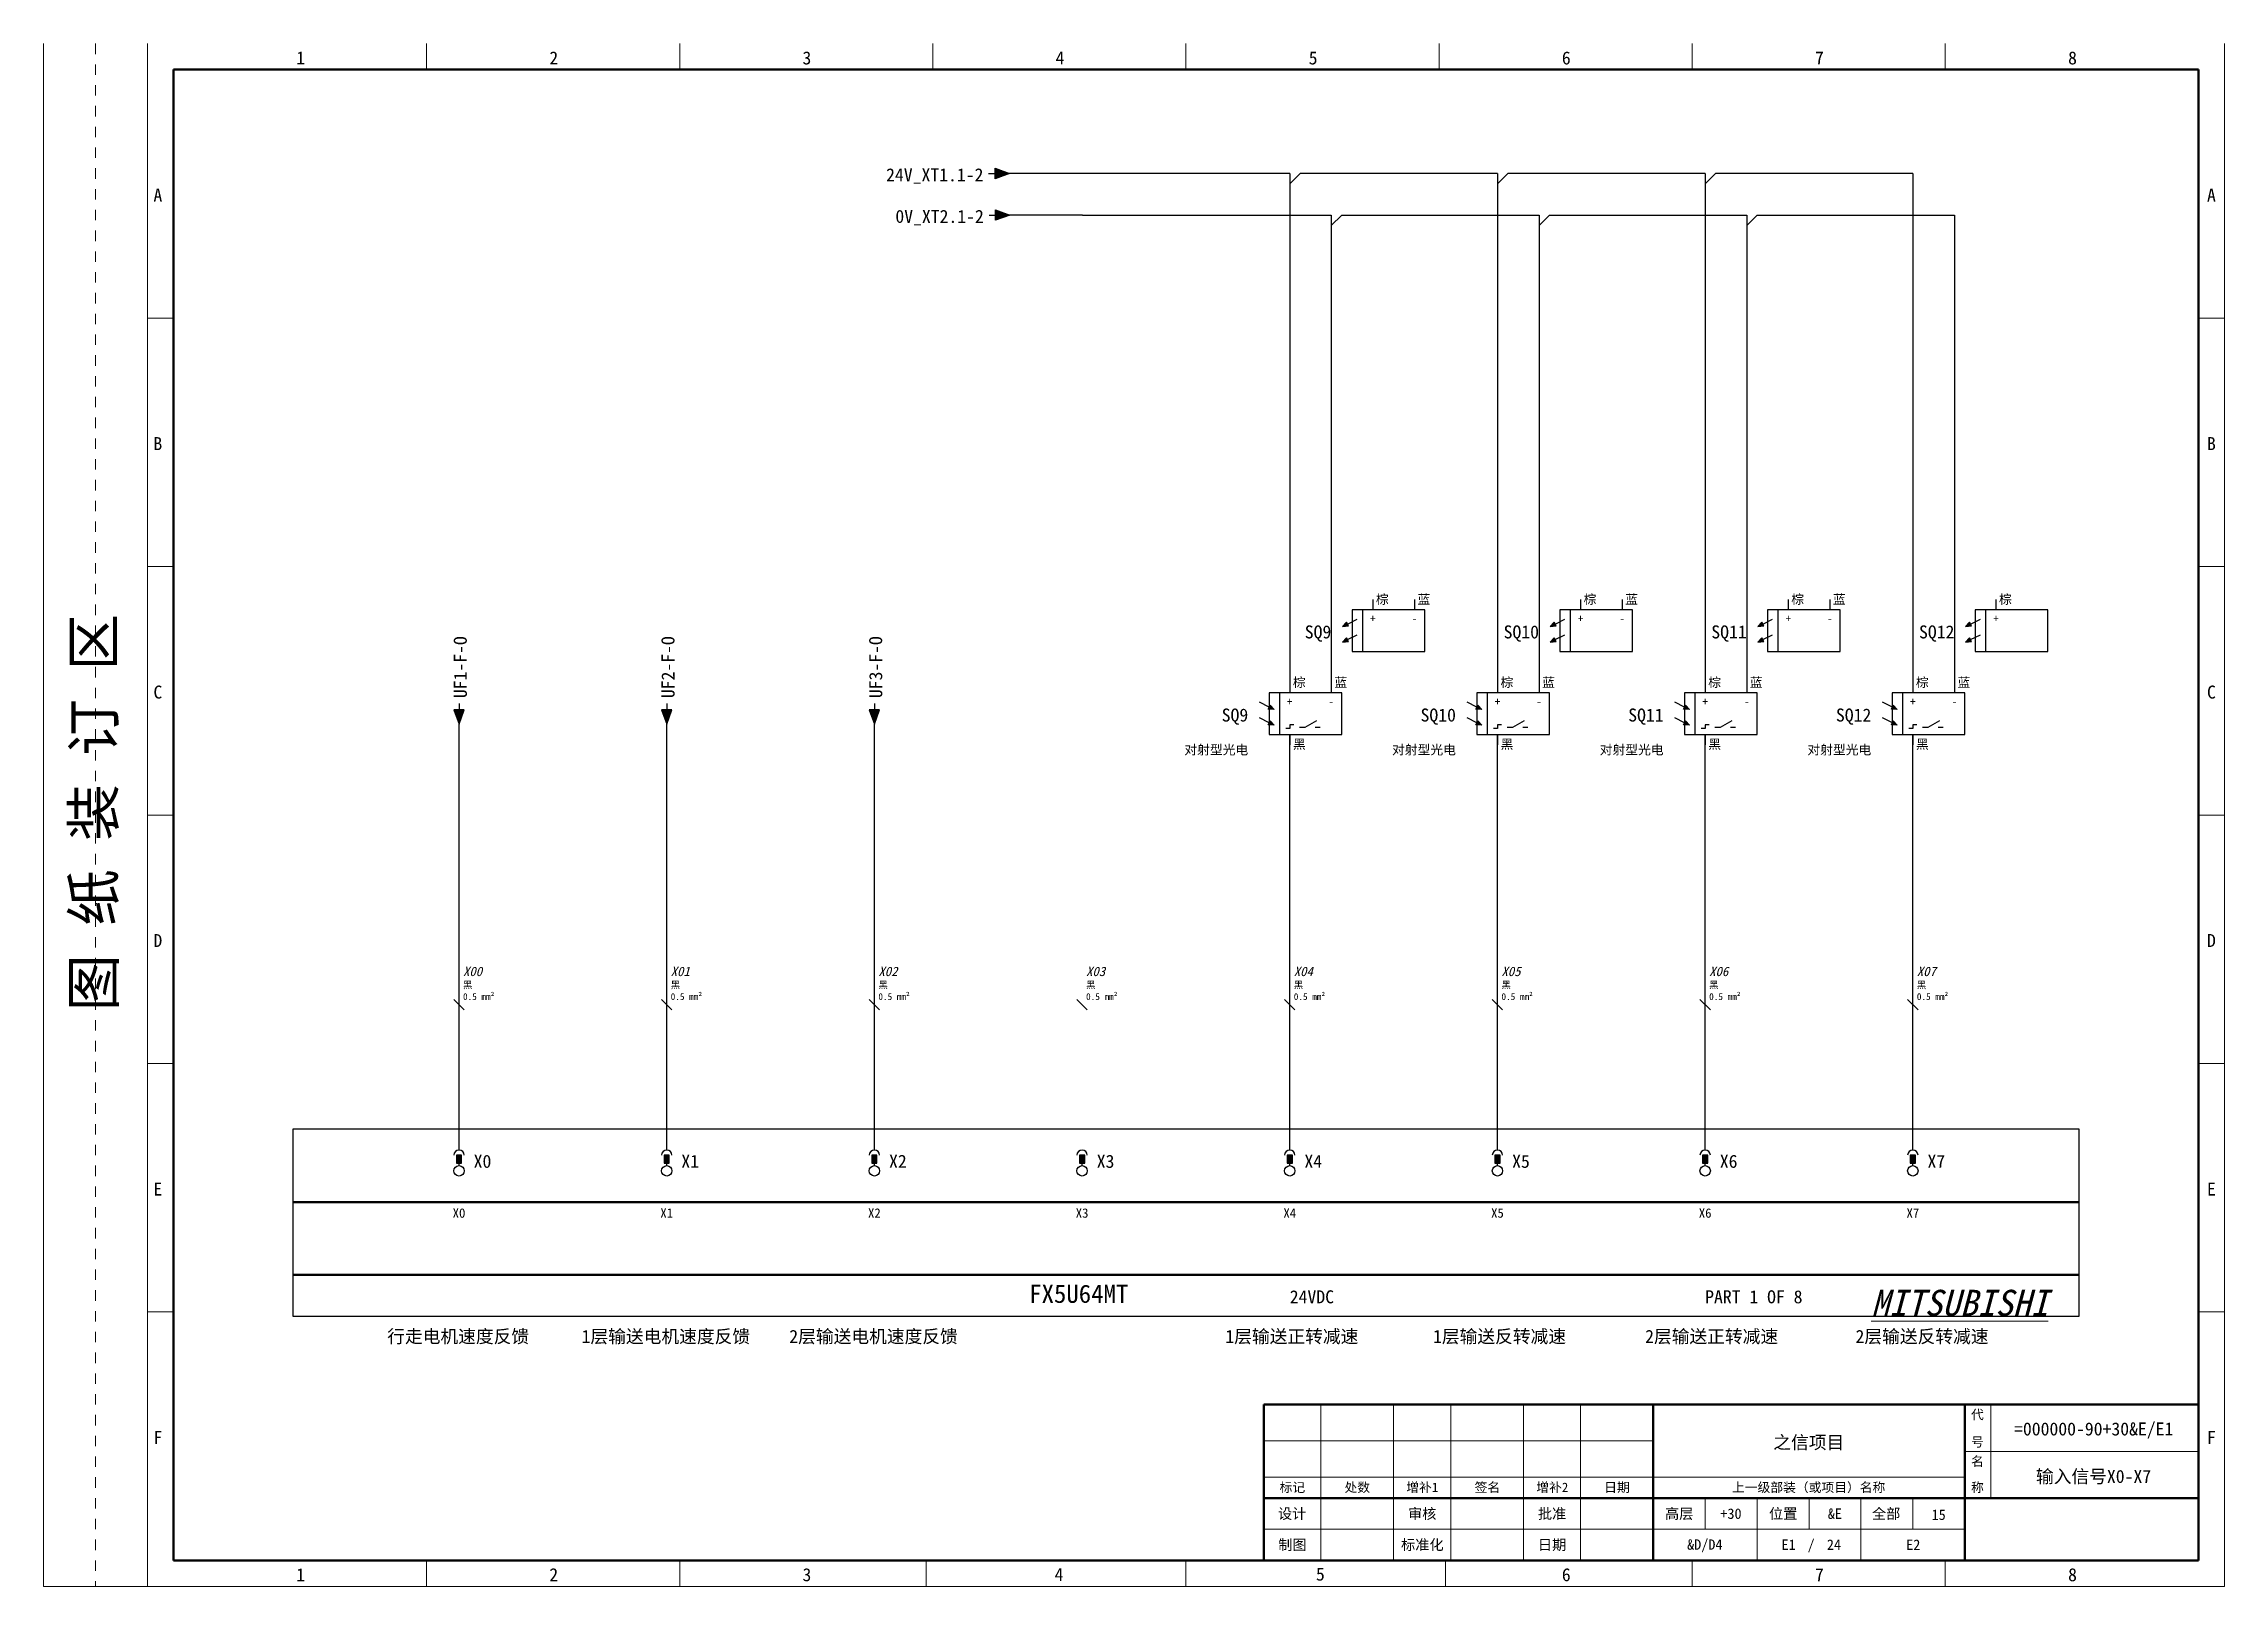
# Model space of a CAD drawing. Header units: millimetres. Extents: x -274 to 12554, y 2463 to 2760.
# Drawn here: x 2423.3 to 2843.3, y 2463.4 to 2760.4 of the extents above; entities that cross this region are included whole.
import ezdxf
from ezdxf.enums import TextEntityAlignment as Align

# ---------------------------------------------------------------- set-up
doc = ezdxf.new("R2010")
doc.units = ezdxf.units.MM
doc.linetypes.add('EPL_DASH', pattern=[1, 0.5, -0.5])
for name, color, linetype, lineweight in [('EPLAN100', 7, 'Continuous', 5), ('EPLAN108', 5, 'Continuous', 5), ('EPLAN201', 73, 'Continuous', 35), ('EPLAN300', 5, 'Continuous', 5), ('EPLAN303', 6, 'Continuous', 25), ('EPLAN306', 6, 'Continuous', 25), ('EPLAN311', 1, 'Continuous', 25), ('EPLAN312', 1, 'Continuous', 25), ('EPLAN400', 5, 'Continuous', 35), ('EPLAN403', 5, 'Continuous', 35), ('EPLAN405', 1, 'Continuous', 25), ('EPLAN420', 7, 'Continuous', 35), ('EPLAN421', 5, 'Continuous', 35), ('EPLAN426', 251, 'Continuous', 35), ('EPLAN429', 251, 'Continuous', 35), ('EPLAN451', 73, 'Continuous', 35), ('EPLAN452', 73, 'Continuous', 35), ('EPLAN453', 73, 'Continuous', 35), ('EPLAN500', 7, 'Continuous', 35)]:
    doc.layers.add(name, color=color, linetype=linetype, lineweight=lineweight)
doc.styles.add('宋体', font='')
doc.styles.add('宋体_I', font='')
doc.styles.get('宋体').set_extended_font_data('宋体')
doc.styles.get('宋体_I').set_extended_font_data('宋体', italic=True)

msp = doc.modelspace()

# ---------------------------------------------------------------- texts
at = {"layer": 'EPLAN108', "color": 5, "style": '宋体'}
for s, p in [('24VDC', (2663.29, 2519.13)), ('PART 1 OF 8', (2743.29, 2519.13))]:
    msp.add_text(s, height=2.505, dxfattribs=at).set_placement(p, align=Align.MIDDLE_LEFT)
at = {"layer": 'EPLAN108', "color": 5, "insert": (2775.29, 2515.38), "char_height": 5.01, "attachment_point": 7, "style": '宋体_I'}
msp.add_mtext('\\LMITSUBISHI\\l', dxfattribs=at)
at = {"layer": 'EPLAN201', "color": 4, "style": '宋体'}
msp.add_text('图 纸 装 订 区', height=8.016, rotation=90, dxfattribs=at).set_placement((2428.89, 2612.38), align=Align.TOP_CENTER)
for s, height, p in [('代', 1.8, (2795.73, 2496.46)), ('号', 1.8, (2795.73, 2491.2)), ('名', 1.8, (2795.73, 2487.46)), ('标记', 1.804, (2663.79, 2482.45)), ('处数', 1.804, (2676.29, 2482.45)), ('增补1', 1.804, (2688.81, 2482.45)), ('签名', 1.804, (2701.34, 2482.45)), ('增补2', 1.804, (2713.85, 2482.45)), ('日期', 1.804, (2726.31, 2482.45)), ('上一级部装（或项目）名称', 1.8036, (2763.22, 2482.45)), ('称', 1.8, (2795.73, 2482.44)), ('设计', 2.004, (2663.75, 2477.38)), ('审核', 2.004, (2688.8, 2477.38)), ('批准', 2.004, (2713.81, 2477.38)), ('高层', 2.004, (2738.29, 2477.38)), ('位置', 2.004, (2758.31, 2477.38)), ('全部', 2.004, (2778.15, 2477.38)), ('制图', 2.004, (2663.8, 2471.39)), ('标准化', 2.004, (2688.82, 2471.39)), ('日期', 2.004, (2713.8, 2471.39)), ('/', 2, (2763.7, 2471.41))]:
    msp.add_text(s, height=height, dxfattribs=at).set_placement(p, align=Align.MIDDLE_CENTER)
at = {"layer": 'EPLAN300', "color": 5, "style": '宋体'}
for s, p in [('+', (2679.29, 2649.73)), ('+', (2719.29, 2649.73)), ('+', (2759.29, 2649.73)), ('+', (2799.29, 2649.73)), ('-', (2687.29, 2649.73)), ('-', (2727.29, 2649.73)), ('-', (2767.29, 2649.73)), ('+', (2663.29, 2633.73)), ('-', (2671.29, 2633.73)), ('+', (2703.29, 2633.73)), ('-', (2711.29, 2633.73)), ('+', (2743.29, 2633.73)), ('-', (2751.29, 2633.73)), ('+', (2783.29, 2633.73)), ('-', (2791.29, 2633.73))]:
    msp.add_text(s, height=1.5, dxfattribs=at).set_placement(p, align=Align.MIDDLE_CENTER)
at = {"layer": 'EPLAN400', "color": 5, "style": '宋体'}
for s, p in [('SQ9', (2671.29, 2647.13)), ('SQ10', (2711.29, 2647.13)), ('SQ11', (2751.29, 2647.13)), ('SQ12', (2791.29, 2647.13)), ('SQ9', (2655.29, 2631.13)), ('SQ10', (2695.29, 2631.13)), ('SQ11', (2735.29, 2631.13)), ('SQ12', (2775.29, 2631.13))]:
    msp.add_text(s, height=2.505, dxfattribs=at).set_placement(p, align=Align.MIDDLE_RIGHT)
msp.add_text('FX5U64MT', height=3.507, dxfattribs=at).set_placement((2632.19, 2521.47), align=Align.TOP_RIGHT)
at = {"layer": 'EPLAN403', "color": 5, "style": '宋体'}
for s, p in [('24V_XT1.1-2', (2604.29, 2735.13)), ('0V_XT2.1-2', (2604.37, 2727.13))]:
    msp.add_text(s, height=2.505, dxfattribs=at).set_placement(p, align=Align.MIDDLE_RIGHT)
for s, p in [('UF1-F-O', (2503.54, 2634.38)), ('UF2-F-O', (2543.54, 2634.38)), ('UF3-F-O', (2583.54, 2634.38))]:
    msp.add_text(s, height=2.505, rotation=90, dxfattribs=at).set_placement(p, align=Align.MIDDLE_LEFT)
at = {"layer": 'EPLAN405', "color": 2, "style": '宋体_I'}
for s, p in [('X00', (2504.06, 2580.33)), ('X01', (2544.06, 2580.33)), ('X02', (2584.06, 2580.33)), ('X03', (2624.06, 2580.33)), ('X04', (2664.06, 2580.33)), ('X05', (2704.06, 2580.33)), ('X06', (2744.06, 2580.33)), ('X07', (2784.06, 2580.33))]:
    msp.add_text(s, height=1.804, dxfattribs=at).set_placement(p, align=Align.BOTTOM_LEFT)
at = {"layer": 'EPLAN405', "color": 1, "style": '宋体'}
for s, height, p in [('黑', 1.3, (2504.06, 2578.11)), ('黑', 1.3, (2544.06, 2578.11)), ('黑', 1.3, (2584.06, 2578.11)), ('黑', 1.3, (2624.06, 2578.11)), ('黑', 1.3, (2664.06, 2578.11)), ('黑', 1.3, (2704.06, 2578.11)), ('黑', 1.3, (2744.06, 2578.11)), ('黑', 1.3, (2784.06, 2578.11)), ('0.5 mm²', 1.303, (2504.06, 2575.88)), ('0.5 mm²', 1.303, (2544.06, 2575.88)), ('0.5 mm²', 1.303, (2584.06, 2575.88)), ('0.5 mm²', 1.303, (2624.06, 2575.88)), ('0.5 mm²', 1.303, (2664.06, 2575.88)), ('0.5 mm²', 1.303, (2704.06, 2575.88)), ('0.5 mm²', 1.303, (2744.06, 2575.88)), ('0.5 mm²', 1.303, (2784.06, 2575.88))]:
    msp.add_text(s, height=height, dxfattribs=at).set_placement(p, align=Align.BOTTOM_LEFT)
at = {"layer": 'EPLAN420', "color": 0, "style": '宋体'}
for s, p in [('棕', (2679.89, 2651.98)), ('蓝', (2687.89, 2651.98)), ('棕', (2719.89, 2651.98)), ('蓝', (2727.89, 2651.98)), ('棕', (2759.89, 2651.98)), ('蓝', (2767.89, 2651.98)), ('棕', (2799.89, 2651.98)), ('棕', (2663.89, 2635.98)), ('蓝', (2671.89, 2635.98)), ('棕', (2703.89, 2635.98)), ('蓝', (2711.89, 2635.98)), ('棕', (2743.89, 2635.98)), ('蓝', (2751.89, 2635.98)), ('棕', (2783.89, 2635.98)), ('蓝', (2791.89, 2635.98))]:
    msp.add_text(s, height=1.8, dxfattribs=at).set_placement(p, align=Align.BOTTOM_LEFT)
for p in [(2663.89, 2626.42), (2703.89, 2626.42), (2743.89, 2626.42), (2783.89, 2626.42)]:
    msp.add_text('黑', height=1.8, dxfattribs=at).set_placement(p, align=Align.TOP_LEFT)
at = {"layer": 'EPLAN421', "color": 5, "style": '宋体'}
for s, p in [('X0', (2506.11, 2543.21)), ('X1', (2546.11, 2543.21)), ('X2', (2586.11, 2543.21)), ('X3', (2626.11, 2543.21)), ('X4', (2666.11, 2543.21)), ('X5', (2706.11, 2543.21)), ('X6', (2746.11, 2543.21)), ('X7', (2786.11, 2543.21))]:
    msp.add_text(s, height=2.505, dxfattribs=at).set_placement(p, align=Align.BOTTOM_LEFT)
at = {"layer": 'EPLAN426', "color": 251, "style": '宋体'}
for s, p in [('X0', (2503.29, 2536.16)), ('X1', (2543.29, 2536.16)), ('X2', (2583.29, 2536.16)), ('X3', (2623.29, 2536.16)), ('X4', (2663.29, 2536.16)), ('X5', (2703.29, 2536.16)), ('X6', (2743.29, 2536.16)), ('X7', (2783.29, 2536.16))]:
    msp.add_text(s, height=1.804, dxfattribs=at).set_placement(p, align=Align.TOP_CENTER)
at = {"layer": 'EPLAN429', "color": 6, "char_height": 2.505, "attachment_point": 2, "style": '宋体'}
for s, insert in [('行走电机速度反馈', (2503.13, 2512.76)), ('1层输送电机速度反馈', (2543.13, 2512.76)), ('2层输送电机速度反馈', (2583.13, 2512.76)), ('1层输送正转减速', (2663.69, 2512.76)), ('1层输送反转减速', (2703.69, 2512.76)), ('2层输送正转减速', (2744.54, 2512.76)), ('2层输送反转减速', (2785.06, 2512.76))]:
    msp.add_mtext(s, dxfattribs=dict(at, insert=insert))
at = {"layer": 'EPLAN451', "color": 4, "style": '宋体'}
msp.add_text('之信项目', height=2.505, dxfattribs=at).set_placement((2763.25, 2491.1), align=Align.MIDDLE_CENTER)
at = {"layer": 'EPLAN452', "color": 4, "style": '宋体'}
for s, height, p in [('=000000-90+30&E/E1', 2.505, (2818.12, 2493.69)), ('输入信号X0-X7', 2.505, (2818.09, 2484.55)), ('+30', 2.004, (2748.26, 2477.38)), ('&E', 2.004, (2768.27, 2477.38)), ('15', 2.004, (2788.26, 2477.18)), ('&D/D4', 2.004, (2743.22, 2471.44)), ('E2', 2.004, (2783.37, 2471.4))]:
    msp.add_text(s, height=height, dxfattribs=at).set_placement(p, align=Align.MIDDLE_CENTER)
msp.add_text('E1', height=2.004, dxfattribs=at).set_placement((2760.73, 2471.41), align=Align.MIDDLE_RIGHT)
msp.add_text('24', height=2.004, dxfattribs=at).set_placement((2766.73, 2471.41), align=Align.MIDDLE_LEFT)
at = {"layer": 'EPLAN453', "color": 4, "style": '宋体'}
for s, p in [('1', (2472.79, 2757.63)), ('2', (2521.54, 2757.63)), ('3', (2570.29, 2757.63)), ('4', (2619.04, 2757.63)), ('5', (2667.79, 2757.63)), ('6', (2716.54, 2757.63)), ('7', (2765.29, 2757.63)), ('8', (2814.04, 2757.63)), ('A', (2445.29, 2731.22)), ('A', (2840.79, 2731.22)), ('B', (2445.29, 2683.38)), ('B', (2840.79, 2683.38)), ('C', (2445.29, 2635.55)), ('C', (2840.79, 2635.55)), ('D', (2445.29, 2587.72)), ('D', (2840.79, 2587.72)), ('E', (2445.29, 2539.88)), ('E', (2840.79, 2539.88)), ('F', (2445.29, 2492.05)), ('F', (2840.79, 2492.05)), ('1', (2472.79, 2465.63)), ('2', (2521.54, 2465.63)), ('3', (2570.29, 2465.63)), ('4', (2618.85, 2465.67)), ('5', (2669.18, 2465.74)), ('6', (2716.54, 2465.63)), ('7', (2765.29, 2465.63)), ('8', (2814.04, 2465.63))]:
    msp.add_text(s, height=2.5, dxfattribs=at).set_placement(p, align=Align.MIDDLE_CENTER)
at = {"layer": 'EPLAN500', "color": 0, "style": '宋体'}
for p in [(2655.29, 2624.44), (2695.29, 2624.44), (2735.29, 2624.44), (2775.29, 2624.44)]:
    msp.add_text('对射型光电', height=1.804, dxfattribs=at).set_placement(p, align=Align.MIDDLE_RIGHT)

# ---------------------------------------------------------------- hatches: boundary and pattern name
at = {"layer": 'EPLAN300', "linetype": 'Continuous', "lineweight": 25, "ltscale": 4}
for points in [[(2674.2, 2649.02), (2673.44, 2648.17), (2674.58, 2648.27)], [(2674.2, 2646.02), (2673.44, 2645.17), (2674.58, 2645.27)], [(2714.2, 2649.02), (2713.44, 2648.17), (2714.58, 2648.27)], [(2714.2, 2646.02), (2713.44, 2645.17), (2714.58, 2645.27)], [(2754.2, 2649.02), (2753.44, 2648.17), (2754.58, 2648.27)], [(2754.2, 2646.02), (2753.44, 2645.17), (2754.58, 2645.27)], [(2794.2, 2649.02), (2793.44, 2648.17), (2794.58, 2648.27)], [(2794.2, 2646.02), (2793.44, 2645.17), (2794.58, 2645.27)], [(2659.53, 2633.02), (2660.29, 2632.17), (2659.15, 2632.27)], [(2659.53, 2630.02), (2660.29, 2629.17), (2659.15, 2629.27)], [(2699.53, 2633.02), (2700.29, 2632.17), (2699.15, 2632.27)], [(2699.53, 2630.02), (2700.29, 2629.17), (2699.15, 2629.27)], [(2739.53, 2633.02), (2740.29, 2632.17), (2739.15, 2632.27)], [(2739.53, 2630.02), (2740.29, 2629.17), (2739.15, 2629.27)], [(2779.53, 2633.02), (2780.29, 2632.17), (2779.15, 2632.27)], [(2779.53, 2630.02), (2780.29, 2629.17), (2779.15, 2629.27)]]:
    msp.add_hatch(color=5, dxfattribs=at).paths.add_polyline_path(points, flags=0)
at = {"layer": 'EPLAN303', "linetype": 'Continuous', "lineweight": 25, "ltscale": 4}
for points in [[(2502.79, 2544.88), (2503.79, 2544.88), (2503.79, 2546.38), (2502.79, 2546.38)], [(2542.79, 2544.88), (2543.79, 2544.88), (2543.79, 2546.38), (2542.79, 2546.38)], [(2582.79, 2544.88), (2583.79, 2544.88), (2583.79, 2546.38), (2582.79, 2546.38)], [(2622.79, 2544.88), (2623.79, 2544.88), (2623.79, 2546.38), (2622.79, 2546.38)], [(2662.79, 2544.88), (2663.79, 2544.88), (2663.79, 2546.38), (2662.79, 2546.38)], [(2702.79, 2544.88), (2703.79, 2544.88), (2703.79, 2546.38), (2702.79, 2546.38)], [(2742.79, 2544.88), (2743.79, 2544.88), (2743.79, 2546.38), (2742.79, 2546.38)], [(2782.79, 2544.88), (2783.79, 2544.88), (2783.79, 2546.38), (2782.79, 2546.38)]]:
    msp.add_hatch(color=6, dxfattribs=at).paths.add_polyline_path(points, flags=0)
at = {"layer": 'EPLAN311', "linetype": 'Continuous', "lineweight": 25, "ltscale": 4}
for points in [[(2606.54, 2736.38), (2609.29, 2735.38), (2606.54, 2734.38)], [(2606.62, 2728.38), (2609.37, 2727.38), (2606.62, 2726.38)], [(2502.29, 2632.13), (2503.29, 2629.38), (2504.29, 2632.13)], [(2542.29, 2632.13), (2543.29, 2629.38), (2544.29, 2632.13)], [(2582.29, 2632.13), (2583.29, 2629.38), (2584.29, 2632.13)]]:
    msp.add_hatch(color=1, dxfattribs=at).paths.add_polyline_path(points, flags=0)

# ---------------------------------------------------------------- linework, layer by layer
at = {"color": 5}
for p, q in [((2623.37, 2727.38), (2671.29, 2727.38)), ((2663.29, 2629.26), (2663.29, 2628.51)), ((2743.29, 2629.26), (2743.29, 2628.51))]:
    msp.add_line(p, q, dxfattribs=at)
at = {"layer": 'EPLAN100', "color": 6, "linetype": 'Continuous', "lineweight": 50, "ltscale": 4}
for p, q in [((2471.29, 2537.38), (2815.29, 2537.38)), ((2471.29, 2523.38), (2815.29, 2523.38))]:
    msp.add_line(p, q, dxfattribs=at)
at = {"layer": 'EPLAN201', "color": 4, "linetype": 'Continuous', "lineweight": 20, "ltscale": 12}
for p, q in [((2423.29, 2463.38), (2423.29, 2760.38)), ((2497.04, 2760.38), (2497.04, 2755.38)), ((2545.79, 2760.38), (2545.79, 2755.38)), ((2594.54, 2760.38), (2594.54, 2755.38)), ((2643.29, 2755.38), (2643.29, 2760.38)), ((2692.04, 2760.38), (2692.04, 2755.38)), ((2740.79, 2760.38), (2740.79, 2755.38)), ((2789.54, 2760.38), (2789.54, 2755.38)), ((2843.29, 2760.38), (2843.29, 2463.38)), ((2443.29, 2707.55), (2448.29, 2707.55)), ((2838.29, 2707.55), (2843.29, 2707.55)), ((2443.29, 2659.72), (2448.29, 2659.72)), ((2838.29, 2659.72), (2843.29, 2659.72)), ((2443.29, 2611.88), (2448.29, 2611.88)), ((2838.29, 2611.88), (2843.29, 2611.88)), ((2443.29, 2564.05), (2448.29, 2564.05)), ((2838.29, 2564.05), (2843.29, 2564.05)), ((2443.29, 2516.22), (2448.29, 2516.22)), ((2838.29, 2516.22), (2843.29, 2516.22)), ((2793.29, 2489.38), (2838.29, 2489.38)), ((2743.29, 2480.38), (2743.29, 2474.38)), ((2753.29, 2480.38), (2753.29, 2474.38)), ((2763.29, 2480.38), (2763.29, 2474.38)), ((2773.29, 2480.38), (2773.29, 2474.38)), ((2783.29, 2480.38), (2783.29, 2474.38)), ((2658.29, 2474.38), (2793.29, 2474.38)), ((2753.29, 2474.38), (2753.29, 2468.38)), ((2773.29, 2474.38), (2773.29, 2468.38)), ((2497.04, 2468.38), (2497.04, 2463.38)), ((2545.79, 2468.38), (2545.79, 2463.38)), ((2593.29, 2463.38), (2593.29, 2468.38)), ((2643.29, 2468.38), (2643.29, 2463.38)), ((2693.29, 2463.38), (2693.29, 2468.38)), ((2740.79, 2468.38), (2740.79, 2463.38)), ((2789.54, 2468.38), (2789.54, 2463.38)), ((2843.29, 2463.38), (2423.29, 2463.38))]:
    msp.add_line(p, q, dxfattribs=at)
at = {"layer": 'EPLAN201', "color": 4, "linetype": 'EPL_DASH', "lineweight": 20, "ltscale": 4}
msp.add_line((2433.29, 2760.38), (2433.29, 2463.38), dxfattribs=at)
at = {"layer": 'EPLAN201', "color": 4, "linetype": 'Continuous', "lineweight": 20, "ltscale": 4}
for p, q in [((2443.29, 2463.38), (2443.29, 2760.38)), ((2669.29, 2468.38), (2669.29, 2498.38)), ((2683.29, 2468.38), (2683.29, 2498.38)), ((2694.29, 2468.38), (2694.29, 2498.38)), ((2708.29, 2468.38), (2708.29, 2498.38)), ((2719.26, 2468.45), (2719.26, 2498.45)), ((2798.29, 2480.38), (2798.29, 2498.38)), ((2658.29, 2491.38), (2733.29, 2491.38)), ((2658.29, 2484.38), (2793.29, 2484.38))]:
    msp.add_line(p, q, dxfattribs=at)
at = {"layer": 'EPLAN201', "color": 4, "linetype": 'Continuous', "lineweight": 50, "ltscale": 12}
for p, q in [((2838.29, 2755.38), (2448.29, 2755.38)), ((2658.29, 2468.38), (2658.29, 2498.38)), ((2733.29, 2468.38), (2733.29, 2498.38)), ((2793.29, 2468.38), (2793.29, 2498.38)), ((2658.29, 2480.38), (2838.29, 2480.38)), ((2448.29, 2468.38), (2838.29, 2468.38))]:
    msp.add_line(p, q, dxfattribs=at)
at = {"layer": 'EPLAN201', "color": 4, "linetype": 'Continuous', "lineweight": 50, "ltscale": 4}
for p, q in [((2448.29, 2755.38), (2448.29, 2468.38)), ((2838.29, 2755.38), (2838.29, 2468.38)), ((2658.29, 2498.38), (2838.29, 2498.38))]:
    msp.add_line(p, q, dxfattribs=at)
at = {"layer": 'EPLAN201', "color": 4, "linetype": 'Continuous', "lineweight": 15, "ltscale": 12}
for p, q in [((2643.29, 2468.38), (2643.29, 2463.38)), ((2593.29, 2463.38), (2693.29, 2463.38))]:
    msp.add_line(p, q, dxfattribs=at)
at = {"layer": 'EPLAN201', "color": 4, "linetype": 'Continuous', "lineweight": 35, "ltscale": 12}
msp.add_line((2658.29, 2468.38), (2838.29, 2468.38), dxfattribs=at)
at = {"layer": 'EPLAN300', "color": 5, "linetype": 'Continuous', "lineweight": 25, "ltscale": 4}
for p, q in [((2677.29, 2651.38), (2677.29, 2643.38)), ((2679.29, 2653.38), (2679.29, 2651.38)), ((2687.29, 2653.38), (2687.29, 2651.38)), ((2717.29, 2651.38), (2717.29, 2643.38)), ((2719.29, 2653.38), (2719.29, 2651.38)), ((2727.29, 2653.38), (2727.29, 2651.38)), ((2757.29, 2651.38), (2757.29, 2643.38)), ((2759.29, 2653.38), (2759.29, 2651.38)), ((2767.29, 2653.38), (2767.29, 2651.38)), ((2797.29, 2651.38), (2797.29, 2643.38)), ((2799.29, 2653.38), (2799.29, 2651.38)), ((2674.39, 2648.65), (2676.29, 2649.6)), ((2674.39, 2645.65), (2676.29, 2646.6)), ((2714.39, 2648.65), (2716.29, 2649.6)), ((2714.39, 2645.65), (2716.29, 2646.6)), ((2754.39, 2648.65), (2756.29, 2649.6)), ((2754.39, 2645.65), (2756.29, 2646.6)), ((2794.39, 2648.65), (2796.29, 2649.6)), ((2794.39, 2645.65), (2796.29, 2646.6)), ((2659.34, 2632.65), (2657.44, 2633.6)), ((2661.29, 2635.38), (2661.29, 2627.38)), ((2671.29, 2637.38), (2671.29, 2635.38)), ((2699.34, 2632.65), (2697.44, 2633.6)), ((2701.29, 2635.38), (2701.29, 2627.38)), ((2703.29, 2637.38), (2703.29, 2635.38)), ((2711.29, 2637.38), (2711.29, 2635.38)), ((2739.34, 2632.65), (2737.44, 2633.6)), ((2741.29, 2635.38), (2741.29, 2627.38)), ((2751.29, 2637.38), (2751.29, 2635.38)), ((2779.34, 2632.65), (2777.44, 2633.6)), ((2781.29, 2635.38), (2781.29, 2627.38)), ((2783.29, 2637.38), (2783.29, 2635.38)), ((2791.29, 2637.38), (2791.29, 2635.38)), ((2659.34, 2629.65), (2657.44, 2630.6)), ((2668.41, 2630.01), (2666.16, 2628.76)), ((2699.34, 2629.65), (2697.44, 2630.6)), ((2703.29, 2629.26), (2703.29, 2628.51)), ((2708.41, 2630.01), (2706.16, 2628.76)), ((2739.34, 2629.65), (2737.44, 2630.6)), ((2748.41, 2630.01), (2746.16, 2628.76)), ((2779.34, 2629.65), (2777.44, 2630.6)), ((2783.29, 2629.26), (2783.29, 2628.51)), ((2788.41, 2630.01), (2786.16, 2628.76)), ((2663.29, 2627.38), (2663.29, 2625.38)), ((2703.29, 2627.38), (2703.29, 2625.38)), ((2743.29, 2627.38), (2743.29, 2625.38)), ((2783.29, 2627.38), (2783.29, 2625.38))]:
    msp.add_line(p, q, dxfattribs=at)
at = {"layer": 'EPLAN300', "color": 5, "linetype": 'Continuous', "lineweight": 25}
for p, q in [((2664.04, 2629.26), (2663.29, 2629.26)), ((2704.04, 2629.26), (2703.29, 2629.26)), ((2744.04, 2629.26), (2743.29, 2629.26)), ((2784.04, 2629.26), (2783.29, 2629.26)), ((2663.29, 2628.51), (2662.54, 2628.51)), ((2666.17, 2628.76), (2665.17, 2628.76)), ((2669.16, 2628.76), (2668.16, 2628.76)), ((2703.29, 2628.51), (2702.54, 2628.51)), ((2706.17, 2628.76), (2705.17, 2628.76)), ((2709.16, 2628.76), (2708.16, 2628.76)), ((2743.29, 2628.51), (2742.54, 2628.51)), ((2746.17, 2628.76), (2745.17, 2628.76)), ((2749.16, 2628.76), (2748.16, 2628.76)), ((2783.29, 2628.51), (2782.54, 2628.51)), ((2786.17, 2628.76), (2785.17, 2628.76)), ((2789.16, 2628.76), (2788.16, 2628.76))]:
    msp.add_line(p, q, dxfattribs=at)
at = {"layer": 'EPLAN300', "color": 5, "linetype": 'Continuous', "lineweight": 25, "ltscale": 4}
for points in [[(2675.29, 2643.38), (2689.29, 2643.38), (2689.29, 2651.38), (2675.29, 2651.38)], [(2715.29, 2643.38), (2729.29, 2643.38), (2729.29, 2651.38), (2715.29, 2651.38)], [(2755.29, 2643.38), (2769.29, 2643.38), (2769.29, 2651.38), (2755.29, 2651.38)], [(2795.29, 2643.38), (2809.29, 2643.38), (2809.29, 2651.38), (2795.29, 2651.38)], [(2674.2, 2649.02), (2673.44, 2648.17), (2674.58, 2648.27)], [(2674.2, 2646.02), (2673.44, 2645.17), (2674.58, 2645.27)], [(2714.2, 2649.02), (2713.44, 2648.17), (2714.58, 2648.27)], [(2714.2, 2646.02), (2713.44, 2645.17), (2714.58, 2645.27)], [(2754.2, 2649.02), (2753.44, 2648.17), (2754.58, 2648.27)], [(2754.2, 2646.02), (2753.44, 2645.17), (2754.58, 2645.27)], [(2794.2, 2649.02), (2793.44, 2648.17), (2794.58, 2648.27)], [(2794.2, 2646.02), (2793.44, 2645.17), (2794.58, 2645.27)], [(2659.29, 2627.38), (2673.29, 2627.38), (2673.29, 2635.38), (2659.29, 2635.38)], [(2699.29, 2627.38), (2713.29, 2627.38), (2713.29, 2635.38), (2699.29, 2635.38)], [(2739.29, 2627.38), (2753.29, 2627.38), (2753.29, 2635.38), (2739.29, 2635.38)], [(2779.29, 2627.38), (2793.29, 2627.38), (2793.29, 2635.38), (2779.29, 2635.38)], [(2659.53, 2633.02), (2660.29, 2632.17), (2659.15, 2632.27)], [(2659.53, 2630.02), (2660.29, 2629.17), (2659.15, 2629.27)], [(2699.53, 2633.02), (2700.29, 2632.17), (2699.15, 2632.27)], [(2699.53, 2630.02), (2700.29, 2629.17), (2699.15, 2629.27)], [(2739.53, 2633.02), (2740.29, 2632.17), (2739.15, 2632.27)], [(2739.53, 2630.02), (2740.29, 2629.17), (2739.15, 2629.27)], [(2779.53, 2633.02), (2780.29, 2632.17), (2779.15, 2632.27)], [(2779.53, 2630.02), (2780.29, 2629.17), (2779.15, 2629.27)]]:
    msp.add_lwpolyline(points, close=True, dxfattribs=at)
at = {"layer": 'EPLAN303', "color": 6, "linetype": 'Continuous', "lineweight": 25, "ltscale": 4}
for p, q in [((2503.29, 2544.38), (2503.29, 2544.88)), ((2543.29, 2544.38), (2543.29, 2544.88)), ((2583.29, 2544.38), (2583.29, 2544.88)), ((2623.29, 2544.38), (2623.29, 2544.88)), ((2663.29, 2544.38), (2663.29, 2544.88)), ((2703.29, 2544.38), (2703.29, 2544.88)), ((2743.29, 2544.38), (2743.29, 2544.88)), ((2783.29, 2544.38), (2783.29, 2544.88))]:
    msp.add_line(p, q, dxfattribs=at)
for points in [[(2502.79, 2544.88), (2503.79, 2544.88), (2503.79, 2546.38), (2502.79, 2546.38)], [(2542.79, 2544.88), (2543.79, 2544.88), (2543.79, 2546.38), (2542.79, 2546.38)], [(2582.79, 2544.88), (2583.79, 2544.88), (2583.79, 2546.38), (2582.79, 2546.38)], [(2622.79, 2544.88), (2623.79, 2544.88), (2623.79, 2546.38), (2622.79, 2546.38)], [(2662.79, 2544.88), (2663.79, 2544.88), (2663.79, 2546.38), (2662.79, 2546.38)], [(2702.79, 2544.88), (2703.79, 2544.88), (2703.79, 2546.38), (2702.79, 2546.38)], [(2742.79, 2544.88), (2743.79, 2544.88), (2743.79, 2546.38), (2742.79, 2546.38)], [(2782.79, 2544.88), (2783.79, 2544.88), (2783.79, 2546.38), (2782.79, 2546.38)]]:
    msp.add_lwpolyline(points, close=True, dxfattribs=at)
for centre in [(2503.29, 2543.38), (2543.29, 2543.38), (2583.29, 2543.38), (2623.29, 2543.38), (2663.29, 2543.38), (2703.29, 2543.38), (2743.29, 2543.38), (2783.29, 2543.38)]:
    msp.add_circle(centre, 1, dxfattribs=at)
for centre in [(2503.29, 2546.38), (2543.29, 2546.38), (2583.29, 2546.38), (2623.29, 2546.38), (2663.29, 2546.38), (2703.29, 2546.38), (2743.29, 2546.38), (2783.29, 2546.38)]:
    msp.add_arc(centre, 1, 0, 180, dxfattribs=at)
at = {"layer": 'EPLAN306', "color": 6, "linetype": 'Continuous', "lineweight": 25, "ltscale": 4}
msp.add_lwpolyline([(2471.29, 2515.38), (2815.29, 2515.38), (2815.29, 2551.38), (2471.29, 2551.38)], close=True, dxfattribs=at)
at = {"layer": 'EPLAN311', "color": 1, "linetype": 'Continuous', "lineweight": 25, "ltscale": 4}
for p, q in [((2605.29, 2735.38), (2606.54, 2735.38)), ((2605.37, 2727.38), (2606.62, 2727.38)), ((2503.29, 2633.38), (2503.29, 2632.13)), ((2503.29, 2547.38), (2503.29, 2630.38)), ((2543.29, 2633.38), (2543.29, 2632.13)), ((2543.29, 2547.38), (2543.29, 2630.38)), ((2583.29, 2633.38), (2583.29, 2632.13)), ((2583.29, 2547.38), (2583.29, 2630.38))]:
    msp.add_line(p, q, dxfattribs=at)
at = {"layer": 'EPLAN311', "color": 24, "linetype": 'Continuous', "lineweight": 25, "ltscale": 4}
for p, q in [((2663.29, 2735.38), (2607.29, 2735.38)), ((2663.29, 2735.38), (2663.29, 2635.38)), ((2663.29, 2733.38), (2665.29, 2735.38)), ((2703.29, 2735.38), (2665.29, 2735.38)), ((2703.29, 2735.38), (2703.29, 2635.38)), ((2703.29, 2733.38), (2705.29, 2735.38)), ((2743.29, 2735.38), (2705.29, 2735.38)), ((2743.29, 2735.38), (2743.29, 2635.38)), ((2743.29, 2733.38), (2745.29, 2735.38)), ((2783.29, 2735.38), (2745.29, 2735.38)), ((2783.29, 2735.38), (2783.29, 2635.38)), ((2663.29, 2547.38), (2663.29, 2627.38)), ((2703.29, 2547.38), (2703.29, 2627.38)), ((2743.29, 2547.38), (2743.29, 2627.38)), ((2783.29, 2547.38), (2783.29, 2627.38))]:
    msp.add_line(p, q, dxfattribs=at)
at = {"layer": 'EPLAN311', "color": 5, "linetype": 'Continuous', "lineweight": 25, "ltscale": 4}
for p, q in [((2623.37, 2727.38), (2607.37, 2727.38)), ((2663.29, 2727.38), (2663.29, 2635.38)), ((2671.29, 2727.38), (2671.29, 2635.38)), ((2671.29, 2725.38), (2673.29, 2727.38)), ((2673.29, 2727.38), (2711.29, 2727.38)), ((2703.29, 2727.38), (2703.29, 2635.38)), ((2703.29, 2727.38), (2703.29, 2725.38)), ((2711.29, 2727.38), (2711.29, 2635.38)), ((2711.29, 2725.38), (2713.29, 2727.38)), ((2713.29, 2727.38), (2751.29, 2727.38)), ((2743.29, 2727.38), (2743.29, 2635.38)), ((2751.29, 2727.38), (2751.29, 2635.38)), ((2751.29, 2725.38), (2753.29, 2727.38)), ((2753.29, 2727.38), (2791.29, 2727.38)), ((2783.29, 2727.38), (2783.29, 2635.38)), ((2791.29, 2727.38), (2791.29, 2635.38)), ((2663.29, 2547.38), (2663.29, 2627.38)), ((2703.29, 2547.38), (2703.29, 2627.38)), ((2743.29, 2547.38), (2743.29, 2627.38)), ((2783.29, 2547.38), (2783.29, 2627.38))]:
    msp.add_line(p, q, dxfattribs=at)
at = {"layer": 'EPLAN311', "color": 1, "linetype": 'Continuous', "lineweight": 25, "ltscale": 4}
for points in [[(2606.54, 2736.38), (2609.29, 2735.38), (2606.54, 2734.38)], [(2606.62, 2728.38), (2609.37, 2727.38), (2606.62, 2726.38)], [(2502.29, 2632.13), (2503.29, 2629.38), (2504.29, 2632.13)], [(2542.29, 2632.13), (2543.29, 2629.38), (2544.29, 2632.13)], [(2582.29, 2632.13), (2583.29, 2629.38), (2584.29, 2632.13)]]:
    msp.add_lwpolyline(points, close=True, dxfattribs=at)
at = {"layer": 'EPLAN312', "color": 1, "linetype": 'Continuous', "lineweight": 25, "ltscale": 4}
for p, q in [((2502.29, 2576.38), (2504.29, 2574.38)), ((2542.29, 2576.38), (2544.29, 2574.38)), ((2582.29, 2576.38), (2584.29, 2574.38)), ((2622.29, 2576.38), (2624.29, 2574.38)), ((2662.29, 2576.38), (2664.29, 2574.38)), ((2702.29, 2576.38), (2704.29, 2574.38)), ((2742.29, 2576.38), (2744.29, 2574.38)), ((2782.29, 2576.38), (2784.29, 2574.38))]:
    msp.add_line(p, q, dxfattribs=at)

msp.set_redraw_order([(e.dxf.handle, doc.entitydb.next_handle()) for e in msp.query("TEXT MTEXT ATTDEF DIMENSION ARC_DIMENSION")])  # texts and dimensions are drawn at this point

doc.saveas('drawing.dxf')
